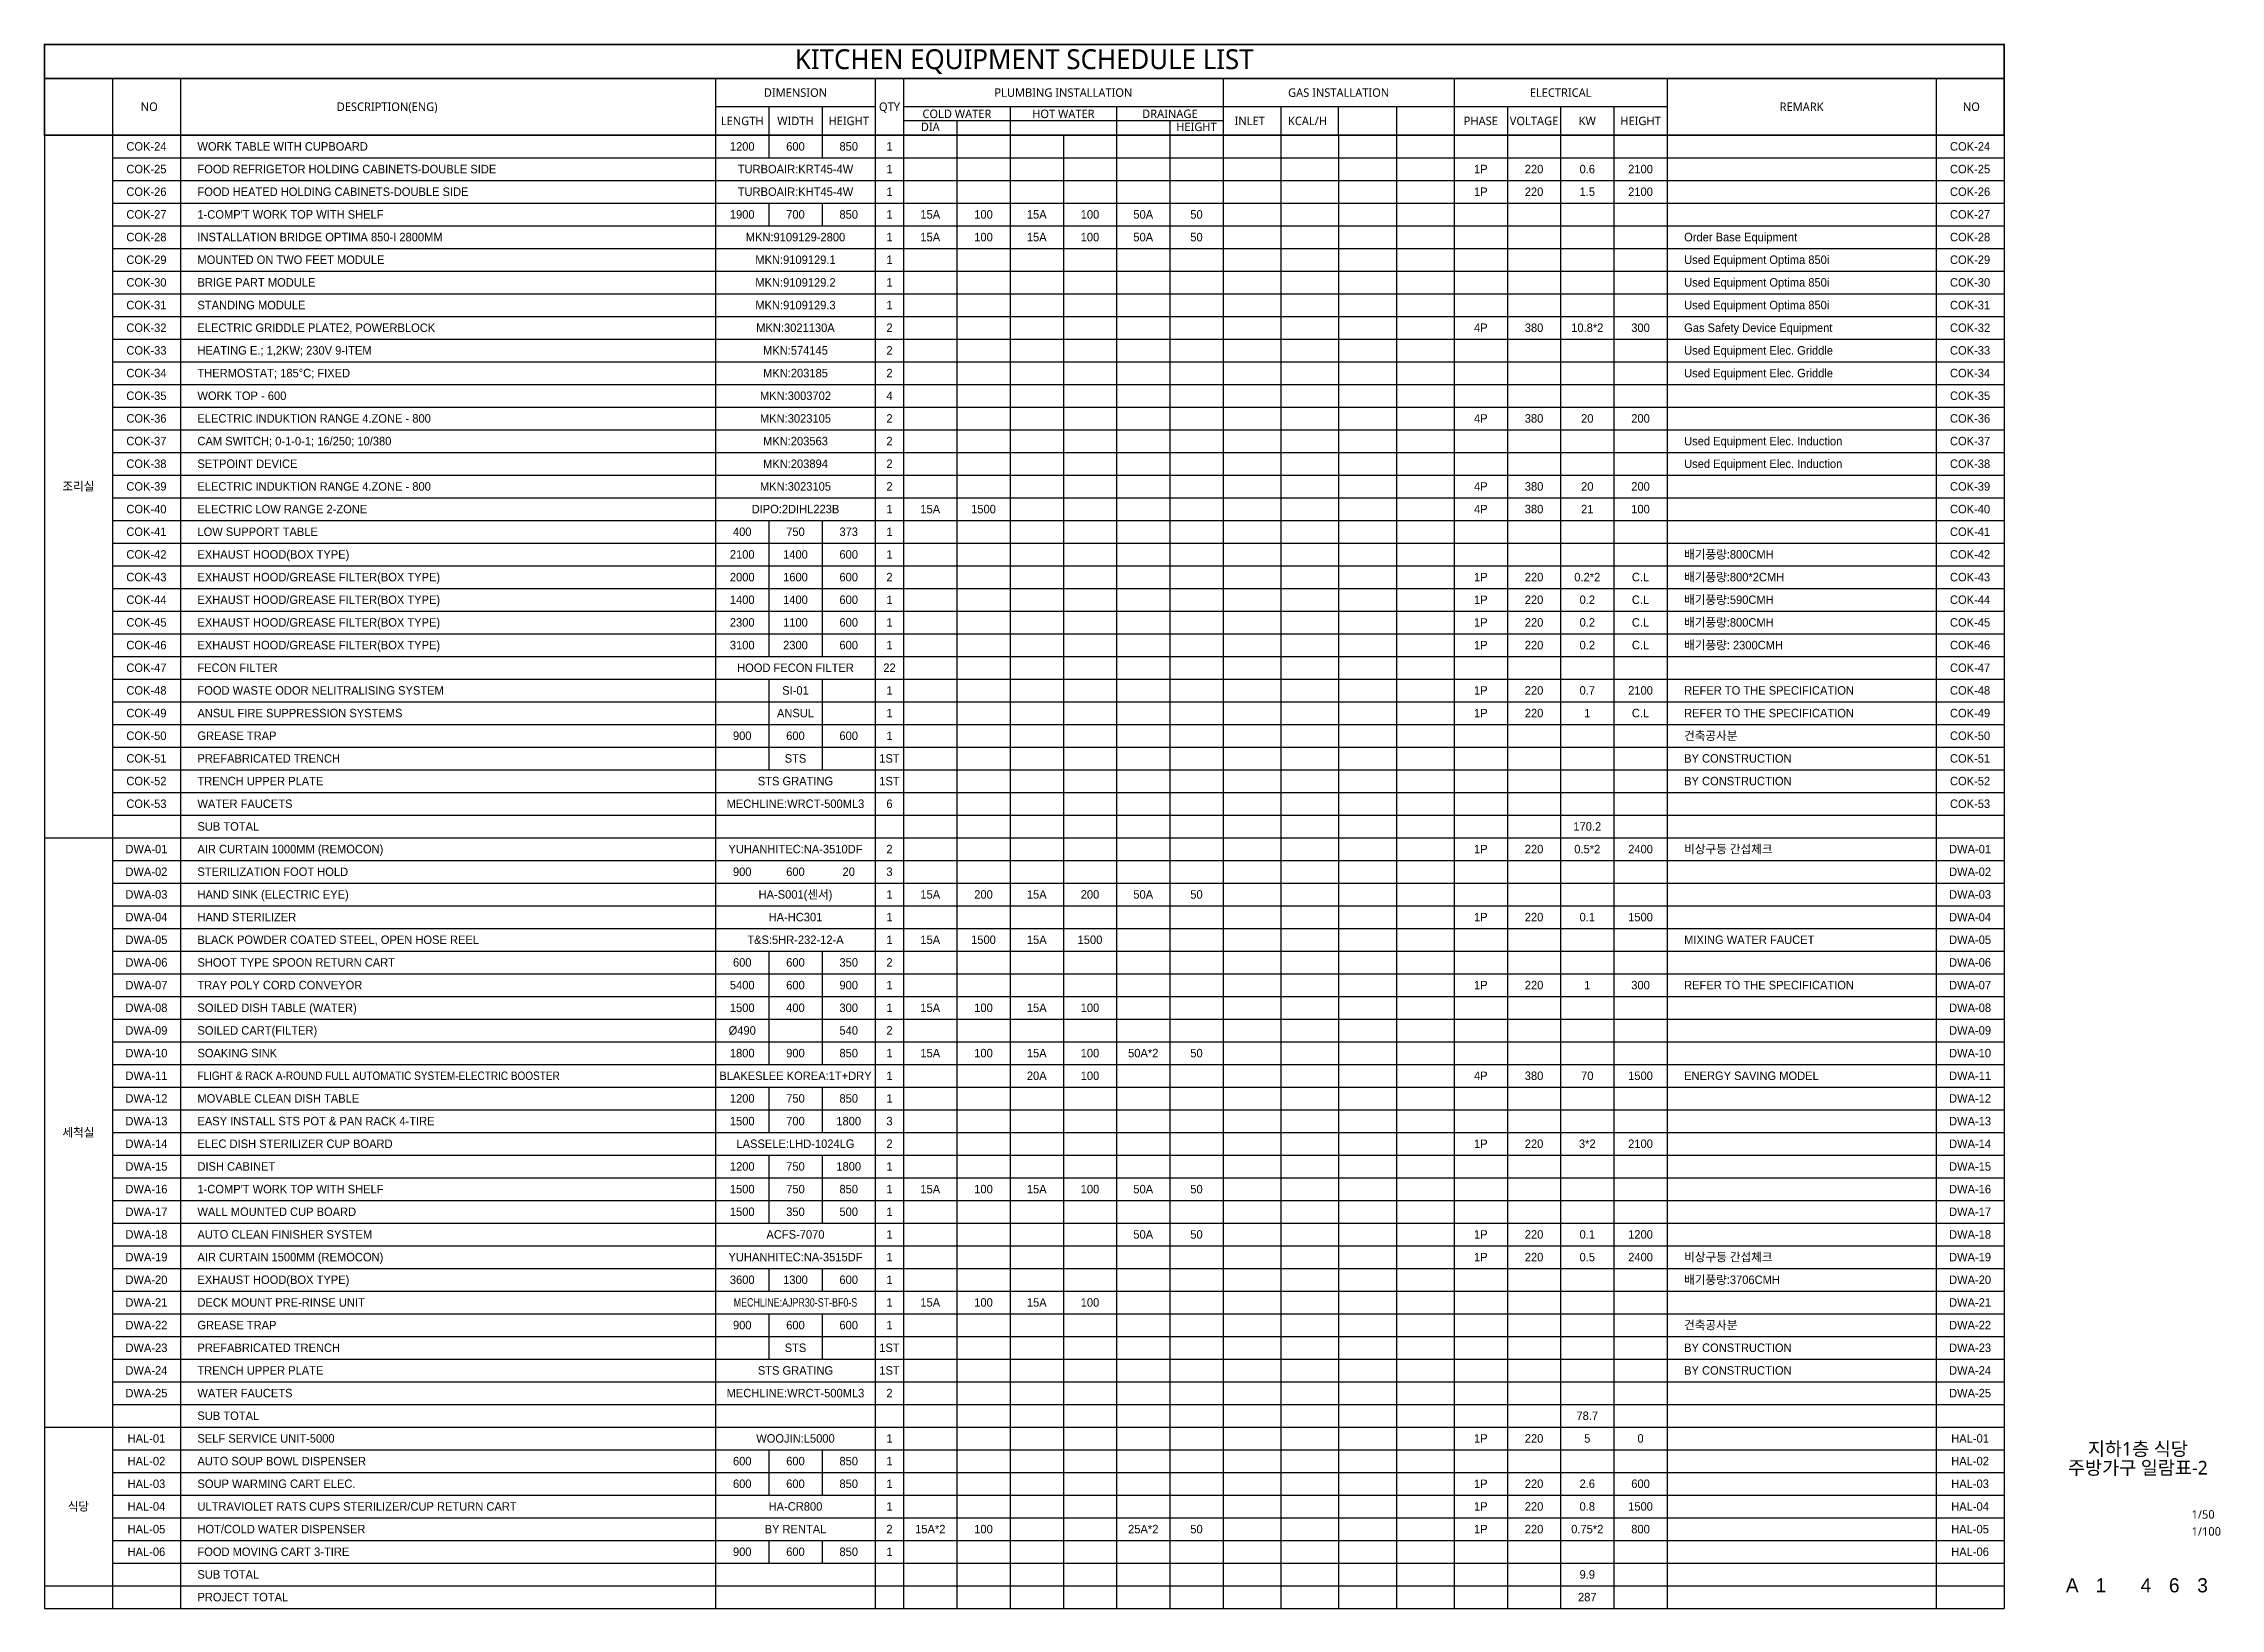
# Model space of a CAD drawing. Header units: millimetres. Extents: x 64500 to 245413, y 550 to 33013.
# Drawn here: x 165685 to 204120, y 650 to 28265 of the extents above; entities that cross this region are included whole.
import ezdxf
from ezdxf.enums import TextEntityAlignment as Align

# ---------------------------------------------------------------- set-up
doc = ezdxf.new("R2010")
doc.units = ezdxf.units.MM
doc.header["$LTSCALE"] = 150
doc.header["$MEASUREMENT"] = 0
for name, color, linetype in [('MRS', 6, 'CONTINUOUS'), ('SUNIL-SHOPTEXT-01', 2, 'CONTINUOUS'), ('SYM', 7, 'CONTINUOUS'), ('TEXT-TITLE', 6, 'CONTINUOUS'), ('TEXT-기입', 6, 'CONTINUOUS')]:
    doc.layers.add(name, color=color, linetype=linetype)
doc.styles.add('CGS', font='cgse', dxfattribs={"bigfont": 'cgs'})
doc.styles.add('SUNIL_GOTHIC_1', font='', dxfattribs={"height": 150})
doc.styles.add('SUNIL_SCHEDULE_1', font='', dxfattribs={"height": 150})
doc.styles.add('나눔바른고딕', font='NanumBarunGothic.ttf')
doc.styles.get('SUNIL_GOTHIC_1').set_extended_font_data('Dotum')
doc.styles.get('SUNIL_SCHEDULE_1').set_extended_font_data('Dotum')

msp = doc.modelspace()

# ---------------------------------------------------------------- texts
at = {"layer": 'MRS', "style": 'SUNIL_SCHEDULE_1'}
for s, p in [('COK-24', (167501.5, 26450)), ('1200', (178021, 26450)), ('600', (178961, 26450)), ('850', (179901, 26450)), ('1', (180621, 26450)), ('COK-24', (199699.5, 26450)), ('COK-25', (167501.5, 26050)), ('TURBOAIR:KRT45-4W', (178961, 26050)), ('1', (180621, 26050)), ('1P', (191061, 26050)), ('220', (192001, 26050)), ('0.6', (192941, 26050)), ('2100', (193881, 26050)), ('COK-25', (199699.5, 26050)), ('COK-26', (167501.5, 25650)), ('TURBOAIR:KHT45-4W', (178961, 25650)), ('1', (180621, 25650)), ('1P', (191061, 25650)), ('220', (192001, 25650)), ('1.5', (192941, 25650)), ('2100', (193881, 25650)), ('COK-26', (199699.5, 25650)), ('COK-27', (167501.5, 25250)), ('1900', (178021, 25250)), ('700', (178961, 25250)), ('850', (179901, 25250)), ('1', (180621, 25250)), ('15A', (181341, 25250)), ('100', (182281, 25250)), ('15A', (183221, 25250)), ('100', (184161, 25250)), ('50A', (185101, 25250)), ('50', (186041, 25250)), ('COK-27', (199699.5, 25250)), ('COK-28', (167501.5, 24850)), ('MKN:9109129-2800', (178961, 24850)), ('1', (180621, 24850)), ('15A', (181341, 24850)), ('100', (182281, 24850)), ('15A', (183221, 24850)), ('100', (184161, 24850)), ('50A', (185101, 24850)), ('50', (186041, 24850)), ('COK-28', (199699.5, 24850)), ('COK-29', (167501.5, 24450)), ('MKN:9109129.1', (178961, 24450)), ('1', (180621, 24450)), ('COK-29', (199699.5, 24450)), ('COK-30', (167501.5, 24050)), ('MKN:9109129.2', (178961, 24050)), ('1', (180621, 24050)), ('COK-30', (199699.5, 24050)), ('COK-31', (167501.5, 23650)), ('MKN:9109129.3', (178961, 23650)), ('1', (180621, 23650)), ('COK-31', (199699.5, 23650)), ('COK-32', (167501.5, 23250)), ('2', (180621, 23250)), ('4P', (191061, 23250)), ('380', (192001, 23250)), ('300', (193881, 23250)), ('COK-32', (199699.5, 23250)), ('COK-33', (167501.5, 22850)), ('2', (180621, 22850)), ('COK-33', (199699.5, 22850)), ('COK-34', (167501.5, 22450)), ('2', (180621, 22450)), ('COK-34', (199699.5, 22450)), ('COK-35', (167501.5, 22050)), ('4', (180621, 22050)), ('COK-35', (199699.5, 22050)), ('COK-36', (167501.5, 21650)), ('2', (180621, 21650)), ('4P', (191061, 21650)), ('380', (192001, 21650)), ('200', (193881, 21650)), ('COK-36', (199699.5, 21650)), ('COK-37', (167501.5, 21250)), ('2', (180621, 21250)), ('COK-37', (199699.5, 21250)), ('COK-38', (167501.5, 20850)), ('2', (180621, 20850)), ('COK-38', (199699.5, 20850)), ('COK-39', (167501.5, 20450)), ('2', (180621, 20450)), ('4P', (191061, 20450)), ('380', (192001, 20450)), ('200', (193881, 20450)), ('COK-39', (199699.5, 20450)), ('COK-40', (167501.5, 20050)), ('1', (180621, 20050)), ('15A', (181341, 20050)), ('1500', (182281, 20050)), ('4P', (191061, 20050)), ('380', (192001, 20050)), ('100', (193881, 20050)), ('COK-40', (199699.5, 20050)), ('COK-41', (167501.5, 19650)), ('1', (180621, 19650)), ('COK-41', (199699.5, 19650)), ('COK-42', (167501.5, 19250)), ('600', (179901, 19250)), ('1', (180621, 19250)), ('COK-42', (199699.5, 19250)), ('COK-43', (167501.5, 18850)), ('600', (179901, 18850)), ('2', (180621, 18850)), ('1P', (191061, 18850)), ('220', (192001, 18850)), ('0.2*2', (192941, 18850)), ('C.L', (193881, 18850)), ('COK-43', (199699.5, 18850)), ('COK-44', (167501.5, 18450)), ('1400', (178021, 18450)), ('1400', (178961, 18450)), ('600', (179901, 18450)), ('1', (180621, 18450)), ('1P', (191061, 18450)), ('220', (192001, 18450)), ('0.2', (192941, 18450)), ('C.L', (193881, 18450)), ('COK-44', (199699.5, 18450)), ('COK-45', (167501.5, 18050)), ('2300', (178021, 18050)), ('1100', (178961, 18050)), ('600', (179901, 18050)), ('1', (180621, 18050)), ('1P', (191061, 18050)), ('220', (192001, 18050)), ('0.2', (192941, 18050)), ('C.L', (193881, 18050)), ('COK-45', (199699.5, 18050)), ('COK-46', (167501.5, 17650)), ('3100', (178021, 17650)), ('2300', (178961, 17650)), ('600', (179901, 17650)), ('1', (180621, 17650)), ('1P', (191061, 17650)), ('220', (192001, 17650)), ('0.2', (192941, 17650)), ('C.L', (193881, 17650)), ('COK-46', (199699.5, 17650)), ('COK-47', (167501.5, 17250)), ('HOOD FECON FILTER', (178961, 17250)), ('22', (180621, 17250)), ('COK-47', (199699.5, 17250)), ('COK-48', (167501.5, 16850)), ('SI-01', (178961, 16850)), ('1', (180621, 16850)), ('1P', (191061, 16850)), ('220', (192001, 16850)), ('0.7', (192941, 16850)), ('2100', (193881, 16850)), ('COK-48', (199699.5, 16850)), ('COK-49', (167501.5, 16450)), ('ANSUL', (178961, 16450)), ('220', (192001, 16450)), ('C.L', (193881, 16450)), ('COK-49', (199699.5, 16450)), ('1', (180621, 16450)), ('1P', (191061, 16450)), ('1', (192941, 16450)), ('COK-50', (167501.5, 16050)), ('900', (178021, 16050)), ('600', (178961, 16050)), ('600', (179901, 16050)), ('1', (180621, 16050)), ('COK-50', (199699.5, 16050)), ('COK-51', (167501.5, 15650)), ('STS', (178961, 15650)), ('1ST', (180621, 15650)), ('COK-51', (199699.5, 15650)), ('COK-52', (167501.5, 15250)), ('STS GRATING', (178961, 15250)), ('1ST', (180621, 15250)), ('COK-52', (199699.5, 15250)), ('COK-53', (167501.5, 14850)), ('MECHLINE:WRCT-500ML3', (178961, 14850)), ('6', (180621, 14850)), ('COK-53', (199699.5, 14850)), ('DWA-01', (167501.5, 14050)), ('YUHANHITEC:NA-3510DF', (178961, 14050)), ('2', (180621, 14050)), ('1P', (191061, 14050)), ('220', (192001, 14050)), ('0.5*2', (192941, 14050)), ('2400', (193881, 14050)), ('DWA-01', (199699.5, 14050)), ('DWA-02', (167501.5, 13650)), ('900', (178021, 13650)), ('600', (178961, 13650)), ('20', (179901, 13650)), ('3', (180621, 13650)), ('DWA-02', (199699.5, 13650)), ('DWA-03', (167501.5, 13250)), ('HA-S001(센서)', (178961, 13250)), ('1', (180621, 13250)), ('15A', (181341, 13250)), ('200', (182281, 13250)), ('15A', (183221, 13250)), ('200', (184161, 13250)), ('50A', (185101, 13250)), ('50', (186041, 13250)), ('DWA-03', (199699.5, 13250)), ('DWA-04', (167501.5, 12850)), ('HA-HC301', (178961, 12850)), ('1', (180621, 12850)), ('1P', (191061, 12850)), ('220', (192001, 12850)), ('0.1', (192941, 12850)), ('1500', (193881, 12850)), ('DWA-04', (199699.5, 12850)), ('DWA-05', (167501.5, 12450)), ('T&S:5HR-232-12-A', (178961, 12450)), ('1', (180621, 12450)), ('15A', (181341, 12450)), ('1500', (182281, 12450)), ('15A', (183221, 12450)), ('1500', (184161, 12450)), ('DWA-05', (199699.5, 12450)), ('DWA-06', (167501.5, 12050)), ('600', (178021, 12050)), ('600', (178961, 12050)), ('350', (179901, 12050)), ('2', (180621, 12050)), ('DWA-06', (199699.5, 12050)), ('DWA-07', (167501.5, 11650)), ('5400', (178021, 11650)), ('600', (178961, 11650)), ('900', (179901, 11650)), ('1', (180621, 11650)), ('1P', (191061, 11650)), ('220', (192001, 11650)), ('1', (192941, 11650)), ('300', (193881, 11650)), ('DWA-07', (199699.5, 11650)), ('DWA-08', (167501.5, 11250)), ('1500', (178021, 11250)), ('400', (178961, 11250)), ('300', (179901, 11250)), ('1', (180621, 11250)), ('15A', (181341, 11250)), ('100', (182281, 11250)), ('15A', (183221, 11250)), ('100', (184161, 11250)), ('DWA-08', (199699.5, 11250)), ('DWA-09', (167501.5, 10850)), ('Ø490', (178021, 10850)), ('540', (179901, 10850)), ('2', (180621, 10850)), ('DWA-09', (199699.5, 10850)), ('DWA-10', (167501.5, 10450)), ('1800', (178021, 10450)), ('900', (178961, 10450)), ('850', (179901, 10450)), ('1', (180621, 10450)), ('15A', (181341, 10450)), ('100', (182281, 10450)), ('15A', (183221, 10450)), ('100', (184161, 10450)), ('50A*2', (185101, 10450)), ('50', (186041, 10450)), ('DWA-10', (199699.5, 10450)), ('DWA-11', (167501.5, 10050)), ('20A', (183221, 10050)), ('100', (184161, 10050)), ('4P', (191061, 10050)), ('380', (192001, 10050)), ('1500', (193881, 10050)), ('DWA-11', (199699.5, 10050)), ('DWA-12', (167501.5, 9650)), ('1200', (178021, 9650)), ('750', (178961, 9650)), ('850', (179901, 9650)), ('1', (180621, 9650)), ('DWA-12', (199699.5, 9650)), ('DWA-13', (167501.5, 9250)), ('1500', (178021, 9250)), ('700', (178961, 9250)), ('1800', (179901, 9250)), ('3', (180621, 9250)), ('DWA-13', (199699.5, 9250)), ('DWA-14', (167501.5, 8850)), ('LASSELE:LHD-1024LG', (178961, 8850)), ('2', (180621, 8850)), ('1P', (191061, 8850)), ('220', (192001, 8850)), ('3*2', (192941, 8850)), ('2100', (193881, 8850)), ('DWA-14', (199699.5, 8850)), ('DWA-15', (167501.5, 8450)), ('1200', (178021, 8450)), ('750', (178961, 8450)), ('1800', (179901, 8450)), ('1', (180621, 8450)), ('DWA-15', (199699.5, 8450)), ('DWA-16', (167501.5, 8050)), ('1500', (178021, 8050)), ('750', (178961, 8050)), ('850', (179901, 8050)), ('1', (180621, 8050)), ('15A', (181341, 8050)), ('100', (182281, 8050)), ('15A', (183221, 8050)), ('100', (184161, 8050)), ('50A', (185101, 8050)), ('50', (186041, 8050)), ('DWA-16', (199699.5, 8050)), ('DWA-17', (167501.5, 7650)), ('1500', (178021, 7650)), ('350', (178961, 7650)), ('500', (179901, 7650)), ('1', (180621, 7650)), ('DWA-17', (199699.5, 7650)), ('DWA-18', (167501.5, 7250)), ('ACFS-7070', (178961, 7250)), ('1', (180621, 7250)), ('50A', (185101, 7250)), ('50', (186041, 7250)), ('1P', (191061, 7250)), ('220', (192001, 7250)), ('0.1', (192941, 7250)), ('1200', (193881, 7250)), ('DWA-18', (199699.5, 7250)), ('DWA-19', (167501.5, 6850)), ('YUHANHITEC:NA-3515DF', (178961, 6850)), ('1', (180621, 6850)), ('1P', (191061, 6850)), ('220', (192001, 6850)), ('0.5', (192941, 6850)), ('2400', (193881, 6850)), ('DWA-19', (199699.5, 6850)), ('DWA-20', (167501.5, 6450)), ('3600', (178021, 6450)), ('1300', (178961, 6450)), ('600', (179901, 6450)), ('1', (180621, 6450)), ('DWA-20', (199699.5, 6450)), ('DWA-21', (167501.5, 6050)), ('1', (180621, 6050)), ('15A', (181341, 6050)), ('100', (182281, 6050)), ('15A', (183221, 6050)), ('100', (184161, 6050)), ('DWA-21', (199699.5, 6050)), ('DWA-22', (167501.5, 5650)), ('900', (178021, 5650)), ('600', (178961, 5650)), ('600', (179901, 5650)), ('1', (180621, 5650)), ('DWA-22', (199699.5, 5650)), ('DWA-23', (167501.5, 5250)), ('STS', (178961, 5250)), ('1ST', (180621, 5250)), ('DWA-23', (199699.5, 5250)), ('DWA-24', (167501.5, 4850)), ('STS GRATING', (178961, 4850)), ('1ST', (180621, 4850)), ('DWA-24', (199699.5, 4850)), ('DWA-25', (167501.5, 4450)), ('MECHLINE:WRCT-500ML3', (178961, 4450)), ('2', (180621, 4450)), ('DWA-25', (199699.5, 4450)), ('HAL-01', (167501.5, 3650)), ('WOOJIN:L5000', (178961, 3650)), ('1', (180621, 3650)), ('1P', (191061, 3650)), ('220', (192001, 3650)), ('5', (192941, 3650)), ('0', (193881, 3650)), ('HAL-01', (199699.5, 3650)), ('HAL-02', (167501.5, 3250)), ('600', (178021, 3250)), ('600', (178961, 3250)), ('850', (179901, 3250)), ('1', (180621, 3250)), ('HAL-02', (199699.5, 3250)), ('HAL-03', (167501.5, 2850)), ('600', (178021, 2850)), ('600', (178961, 2850)), ('850', (179901, 2850)), ('1', (180621, 2850)), ('1P', (191061, 2850)), ('220', (192001, 2850)), ('2.6', (192941, 2850)), ('600', (193881, 2850)), ('HAL-03', (199699.5, 2850)), ('HAL-04', (167501.5, 2450)), ('HA-CR800', (178961, 2450)), ('1', (180621, 2450)), ('1P', (191061, 2450)), ('220', (192001, 2450)), ('0.8', (192941, 2450)), ('1500', (193881, 2450)), ('HAL-04', (199699.5, 2450)), ('HAL-05', (167501.5, 2050)), ('BY RENTAL', (178961, 2050)), ('2', (180621, 2050)), ('15A*2', (181341, 2050)), ('100', (182281, 2050)), ('25A*2', (185101, 2050)), ('50', (186041, 2050)), ('1P', (191061, 2050)), ('220', (192001, 2050)), ('0.75*2', (192941, 2050)), ('800', (193881, 2050)), ('HAL-05', (199699.5, 2050)), ('HAL-06', (167501.5, 1650)), ('900', (178021, 1650)), ('600', (178961, 1650)), ('850', (179901, 1650)), ('1', (180621, 1650)), ('HAL-06', (199699.5, 1650))]:
    msp.add_text(s, height=150, dxfattribs=at).set_placement(p, align=Align.MIDDLE_CENTER)
for s, p in [('WORK TABLE WITH CUPBOARD', (168402, 26450)), ('FOOD REFRIGETOR HOLDING CABINETS-DOUBLE SIDE', (168402, 26050)), ('FOOD HEATED HOLDING CABINETS-DOUBLE SIDE', (168402, 25650)), ("1-COMP'T WORK TOP WITH SHELF", (168402, 25250)), ('INSTALLATION BRIDGE OPTIMA 850-I 2800MM', (168402, 24850)), ('Order Base Equipment', (194651, 24850)), ('MOUNTED ON TWO FEET MODULE', (168402, 24450)), ('Used Equipment Optima 850i', (194651, 24450)), ('BRIGE PART MODULE', (168402, 24050)), ('Used Equipment Optima 850i', (194651, 24050)), ('STANDING MODULE', (168402, 23650)), ('Used Equipment Optima 850i', (194651, 23650)), ('Gas Safety Device Equipment', (194651, 23250)), ('Used Equipment Elec. Griddle', (194651, 22850)), ('Used Equipment Elec. Griddle', (194651, 22450)), ('Used Equipment Elec. Induction', (194651, 21250)), ('Used Equipment Elec. Induction', (194651, 20850)), ('LOW SUPPORT TABLE', (168402, 19650)), ('EXHAUST HOOD(BOX TYPE)', (168402, 19250)), ('EXHAUST HOOD/GREASE FILTER(BOX TYPE)', (168402, 18850)), ('EXHAUST HOOD/GREASE FILTER(BOX TYPE)', (168402, 18450)), ('배기풍량:590CMH', (194651, 18450)), ('EXHAUST HOOD/GREASE FILTER(BOX TYPE)', (168402, 18050)), ('EXHAUST HOOD/GREASE FILTER(BOX TYPE)', (168402, 17650)), ('FECON FILTER', (168402, 17250)), ('FOOD WASTE ODOR NELITRALISING SYSTEM', (168402, 16850)), ('REFER TO THE SPECIFICATION', (194651, 16850)), ('ANSUL FIRE SUPPRESSION SYSTEMS', (168402, 16450)), ('REFER TO THE SPECIFICATION', (194651, 16450)), ('건축공사분', (194651, 16050)), ('GREASE TRAP', (168402, 16050)), ('PREFABRICATED TRENCH', (168402, 15650)), ('BY CONSTRUCTION', (194651, 15650)), ('TRENCH UPPER PLATE', (168402, 15250)), ('BY CONSTRUCTION', (194651, 15250)), ('WATER FAUCETS', (168402, 14850)), ('AIR CURTAIN 1000MM (REMOCON)', (168402, 14050)), ('비상구등 간섭체크', (194651, 14050)), ('STERILIZATION FOOT HOLD', (168402, 13650)), ('HAND SINK (ELECTRIC EYE)', (168402, 13250)), ('HAND STERILIZER', (168402, 12850)), ('BLACK POWDER COATED STEEL, OPEN HOSE REEL', (168402, 12450)), ('MIXING WATER FAUCET', (194651, 12450)), ('SHOOT TYPE SPOON RETURN CART', (168402, 12050)), ('TRAY POLY CORD CONVEYOR', (168402, 11650)), ('REFER TO THE SPECIFICATION', (194651, 11650)), ('SOILED DISH TABLE (WATER)', (168402, 11250)), ('SOILED CART(FILTER)', (168402, 10850)), ('SOAKING SINK', (168402, 10450)), ('ENERGY SAVING MODEL', (194651, 10050)), ('MOVABLE CLEAN DISH TABLE', (168402, 9650)), ('EASY INSTALL STS POT & PAN RACK 4-TIRE', (168402, 9250)), ('ELEC DISH STERILIZER CUP BOARD', (168402, 8850)), ('DISH CABINET', (168402, 8450)), ("1-COMP'T WORK TOP WITH SHELF", (168402, 8050)), ('WALL MOUNTED CUP BOARD', (168402, 7650)), ('AUTO CLEAN FINISHER SYSTEM', (168402, 7250)), ('AIR CURTAIN 1500MM (REMOCON)', (168402, 6850)), ('비상구등 간섭체크', (194651, 6850)), ('배기풍량:3706CMH', (194651, 6450)), ('EXHAUST HOOD(BOX TYPE)', (168402, 6450)), ('DECK MOUNT PRE-RINSE UNIT', (168402, 6050)), ('GREASE TRAP', (168402, 5650)), ('건축공사분', (194651, 5650)), ('PREFABRICATED TRENCH', (168402, 5250)), ('BY CONSTRUCTION', (194651, 5250)), ('TRENCH UPPER PLATE', (168402, 4850)), ('BY CONSTRUCTION', (194651, 4850)), ('WATER FAUCETS', (168402, 4450)), ('SELF SERVICE UNIT-5000', (168402, 3650)), ('AUTO SOUP BOWL DISPENSER', (168402, 3250)), ('SOUP WARMING CART ELEC.', (168402, 2850)), ('ULTRAVIOLET RATS CUPS STERILIZER/CUP RETURN CART', (168402, 2450)), ('HOT/COLD WATER DISPENSER', (168402, 2050)), ('FOOD MOVING CART 3-TIRE', (168402, 1650))]:
    msp.add_text(s, height=150, dxfattribs=at).set_placement(p, align=Align.MIDDLE_LEFT)
at = {"layer": 'MRS', "color": 3, "style": 'SUNIL_SCHEDULE_1'}
for s, p in [('ELECTRIC GRIDDLE PLATE2, POWERBLOCK', (168402, 23250)), ('HEATING E.; 1,2KW; 230V 9-ITEM', (168402, 22850)), ('THERMOSTAT; 185°C; FIXED', (168402, 22450)), ('WORK TOP - 600', (168402, 22050)), ('ELECTRIC INDUKTION RANGE 4.ZONE - 800', (168402, 21650)), ('CAM SWITCH; 0-1-0-1; 16/250; 10/380', (168402, 21250)), ('SETPOINT DEVICE', (168402, 20850)), ('ELECTRIC INDUKTION RANGE 4.ZONE - 800', (168402, 20450)), ('ELECTRIC LOW RANGE 2-ZONE', (168402, 20050)), ('배기풍량:800CMH', (194651, 19250)), ('배기풍량:800*2CMH', (194651, 18850)), ('배기풍량:800CMH', (194651, 18050)), ('배기풍량: 2300CMH', (194651, 17650))]:
    msp.add_text(s, height=150, dxfattribs=at).set_placement(p, align=Align.MIDDLE_LEFT)
for s, p in [('MKN:3021130A', (178961, 23250)), ('10.8*2', (192941, 23250)), ('MKN:574145', (178961, 22850)), ('MKN:203185', (178961, 22450)), ('MKN:3003702', (178961, 22050)), ('MKN:3023105', (178961, 21650)), ('20', (192941, 21650)), ('MKN:203563', (178961, 21250)), ('MKN:203894', (178961, 20850)), ('MKN:3023105', (178961, 20450)), ('20', (192941, 20450)), ('DIPO:2DIHL223B', (178961, 20050)), ('21', (192941, 20050)), ('400', (178021, 19650)), ('750', (178961, 19650)), ('373', (179901, 19650)), ('2100', (178021, 19250)), ('1400', (178961, 19250)), ('2000', (178021, 18850)), ('1600', (178961, 18850)), ('BLAKESLEE KOREA:1T+DRY', (178961, 10050)), ('1', (180621, 10050)), ('70', (192941, 10050))]:
    msp.add_text(s, height=150, dxfattribs=at).set_placement(p, align=Align.MIDDLE_CENTER)
at = {"layer": 'MRS', "color": 2}
for s, style, p in [('조리실', '나눔바른고딕', (166300.5, 20450)), ('세척실', '나눔바른고딕', (166300.5, 9050)), ('식당', '나눔바른고딕', (166300.5, 2450)), ('287', 'SUNIL_GOTHIC_1', (192941, 850))]:
    msp.add_text(s, height=150, dxfattribs=dict(at, style=style)).set_placement(p, align=Align.MIDDLE_CENTER)
at = {"layer": 'MRS', "color": 1, "style": 'SUNIL_GOTHIC_1'}
for p in [(168402, 14450), (168402, 4050), (168402, 1250)]:
    msp.add_text('SUB TOTAL', height=150, dxfattribs=at).set_placement(p, align=Align.MIDDLE_LEFT)
for s, p in [('170.2', (192941, 14450)), ('78.7', (192941, 4050)), ('9.9', (192941, 1250))]:
    msp.add_text(s, height=150, dxfattribs=at).set_placement(p, align=Align.MIDDLE_CENTER)
at = {"layer": 'MRS', "color": 3, "style": 'SUNIL_SCHEDULE_1', "width": 0.9}
msp.add_text('FLIGHT & RACK A-ROUND FULL AUTOMATIC SYSTEM-ELECTRIC BOOSTER', height=150, dxfattribs=at).set_placement((168402, 10050), align=Align.MIDDLE_LEFT)
at = {"layer": 'MRS', "style": 'SUNIL_SCHEDULE_1', "width": 0.8}
msp.add_text('MECHLINE:AJPR30-ST-BF0-S', height=150, dxfattribs=at).set_placement((178961, 6050), align=Align.MIDDLE_CENTER)
at = {"layer": 'MRS', "color": 2, "style": 'SUNIL_GOTHIC_1'}
msp.add_text('PROJECT TOTAL', height=150, dxfattribs=at).set_placement((168402, 850), align=Align.MIDDLE_LEFT)
at = {"layer": 'SUNIL-SHOPTEXT-01', "style": '나눔바른고딕'}
msp.add_text('KITCHEN EQUIPMENT SCHEDULE LIST', height=350, dxfattribs=at).set_placement((183000, 27950), align=Align.MIDDLE)
for s, p in [('DIMENSION', (178961, 27400)), ('PLUMBING INSTALLATION', (183691, 27400)), ('GAS INSTALLATION', (188551, 27400)), ('ELECTRICAL', (192471, 27400)), ('DESCRIPTION(ENG)', (171751.8, 27150)), ('LENGTH', (178021, 26900)), ('WIDTH', (178961, 26900)), ('HEIGHT', (179901, 26900)), ('QTY', (180621, 27150)), ('COLD WATER', (181811, 27025)), ('HOT WATER', (183691, 27025)), ('DRAINAGE', (185571, 27025)), ('INLET', (186981, 26900)), ('KCAL/H', (188001, 26900)), ('PHASE', (191061, 26900)), ('VOLTAGE', (192001, 26900)), ('KW', (192941, 26900)), ('HEIGHT', (193881, 26900)), ('REMARK', (196725, 27150)), ('NO', (199722.5, 27150)), ('DIA', (181341, 26795.4)), ('HEIGHT', (186041, 26795.4))]:
    msp.add_text(s, height=150, dxfattribs=at).set_placement(p, align=Align.MIDDLE_CENTER)
msp.add_text('NO', height=150, dxfattribs=at).set_placement((167702, 27150), align=Align.MIDDLE_RIGHT)
at = {"layer": 'TEXT-TITLE', "style": '나눔바른고딕'}
for s, p in [('지하1층 식당', (202662.1, 3466.7)), ('주방가구 일람표-2', (202662.1, 3133.3))]:
    msp.add_text(s, height=240, dxfattribs=at).set_placement(p, align=Align.MIDDLE_CENTER)
at = {"layer": 'TEXT-기입', "style": '나눔바른고딕'}
for s, p in [('1/50', (203610.2, 2188.9)), ('1/100', (203610.2, 1888.9))]:
    msp.add_text(s, height=150, dxfattribs=at).set_placement(p, align=Align.BOTTOM_LEFT)
at = {"layer": 'TEXT-기입', "style": 'CGS'}
for s, p in [('A', (201503.9, 1058.9)), ('1', (202010.2, 1058.9)), ('4', (202803.9, 1058.9)), ('6', (203303.9, 1058.9)), ('3', (203803.9, 1058.9))]:
    msp.add_text(s, height=250, dxfattribs=at).set_placement(p, align=Align.MIDDLE_CENTER)

# ---------------------------------------------------------------- linework, layer by layer
at = {"layer": 'SYM'}
for p, q in [((200300, 27650), (200300, 28250)), ((200300, 27650), (200300, 28250)), ((165700, 27650), (200300, 27650)), ((165700, 27650), (200300, 27650)), ((166901, 27650), (166901, 26650)), ((166901, 27650), (166901, 26650)), ((168102, 27650), (168102, 26650)), ((168102, 27650), (168102, 26650)), ((177550.7, 27650), (177550.7, 26650)), ((177551, 27650), (177551, 26650)), ((180371, 27650), (180371, 26650)), ((180371, 27650), (180371, 26650)), ((180871, 27650), (180871, 26650)), ((180871, 27650), (180871, 26650)), ((186511, 27650), (186511, 26650)), ((190591, 27650), (190591, 26650)), ((190591, 27650), (190591, 26650)), ((194351, 27650), (194351, 26650)), ((194351, 27650), (194351, 26650)), ((199099, 27650), (199099, 26650)), ((199099, 27650), (199099, 26650)), ((180371, 27150), (177551, 27150)), ((178491, 27150), (178491, 26650)), ((179431, 27150), (179431, 26650)), ((186511, 27150), (180871, 27150)), ((182751, 27150), (182751, 26650)), ((184631, 27150), (184631, 26650)), ((190591, 27150), (186511, 27150)), ((187531, 27150), (187531, 26650)), ((188551, 26650), (188551, 27150)), ((189571, 27150), (189571, 26650)), ((194351, 27150), (190591, 27150)), ((191531, 27150), (191531, 26650)), ((192471, 27150), (192471, 26650)), ((193411, 27150), (193411, 26650)), ((165700, 26650), (165700, 650)), ((166901, 26650), (200300, 26650)), ((166901, 26650), (166901, 650)), ((168102, 26650), (168102, 650)), ((177551, 26650), (177551, 650)), ((178491, 26650), (178491, 26250)), ((179431, 26650), (179431, 26250)), ((180371, 26650), (180371, 650)), ((186511, 26900), (180871, 26900)), ((180871, 26650), (180871, 650)), ((180871, 26650), (180871, 650)), ((181811, 26900), (181811, 26650)), ((181811, 26650), (181811, 650)), ((182751, 26650), (182751, 650)), ((183691, 26650), (183691, 650)), ((184631, 26650), (184631, 650)), ((185571, 26900), (185571, 26650)), ((185571, 26650), (185571, 650)), ((186511, 26650), (186511, 650)), ((186511, 26650), (186511, 650)), ((187531, 26650), (187531, 650)), ((188551, 26650), (188551, 650)), ((189571, 26650), (189571, 650)), ((190591, 26650), (190591, 650)), ((190591, 26650), (190591, 650)), ((191531, 26650), (191531, 650)), ((192471, 26650), (192471, 650)), ((193411, 26650), (193411, 650)), ((194351, 26650), (194351, 650)), ((199099, 26650), (199099, 650)), ((200300, 26650), (200300, 650)), ((166901, 26250), (200300, 26250)), ((166901, 25850), (200300, 25850)), ((166901, 25450), (200300, 25450)), ((178491, 25450), (178491, 25050)), ((179431, 25450), (179431, 25050)), ((166901, 25050), (200300, 25050)), ((166901, 24650), (200300, 24650)), ((166901, 24250), (200300, 24250)), ((166901, 23850), (200300, 23850)), ((166901, 23450), (200300, 23450)), ((166901, 23050), (200300, 23050)), ((166901, 22650), (200300, 22650)), ((166901, 22250), (200300, 22250)), ((166901, 21850), (200300, 21850)), ((166901, 21450), (200300, 21450)), ((166901, 21050), (200300, 21050)), ((166901, 20650), (200300, 20650)), ((166901, 20250), (200300, 20250)), ((166901, 19850), (200300, 19850)), ((178491, 19850), (178491, 17450)), ((179431, 19850), (179431, 17450)), ((166901, 19450), (200300, 19450)), ((166901, 19050), (200300, 19050)), ((166901, 18650), (200300, 18650)), ((166901, 18250), (200300, 18250)), ((166901, 17850), (200300, 17850)), ((166901, 17450), (200300, 17450)), ((166901, 17050), (200300, 17050)), ((178491, 17050), (178491, 15450)), ((179431, 17050), (179431, 15450)), ((166901, 16650), (200300, 16650)), ((166901, 16250), (200300, 16250)), ((166901, 15850), (200300, 15850)), ((166901, 15450), (200300, 15450)), ((166901, 15050), (200300, 15050)), ((166901, 14650), (200300, 14650)), ((165700, 14250), (200300, 14250)), ((166901, 13850), (200300, 13850)), ((166901, 13450), (200300, 13450)), ((166901, 13050), (200300, 13050)), ((166901, 12650), (200300, 12650)), ((166901, 12250), (200300, 12250)), ((178491, 12250), (178491, 10250)), ((179431, 12250), (179431, 10250)), ((166901, 11850), (200300, 11850)), ((166901, 11450), (200300, 11450)), ((166901, 11050), (200300, 11050)), ((166901, 10650), (200300, 10650)), ((166901, 10250), (200300, 10250)), ((166901, 9850), (200300, 9850)), ((178491, 9850), (178491, 9050)), ((179431, 9850), (179431, 9050)), ((166901, 9450), (200300, 9450)), ((166901, 9050), (200300, 9050)), ((166901, 8650), (200300, 8650)), ((178491, 8650), (178491, 7450)), ((179431, 8650), (179431, 7450)), ((166901, 8250), (200300, 8250)), ((166901, 7850), (200300, 7850)), ((166901, 7450), (200300, 7450)), ((166901, 7050), (200300, 7050)), ((166901, 6650), (200300, 6650)), ((178491, 6650), (178491, 6250)), ((179431, 6650), (179431, 6250)), ((166901, 6250), (200300, 6250)), ((166901, 5850), (200300, 5850)), ((178491, 5850), (178491, 5050)), ((179431, 5850), (179431, 5050)), ((166901, 5450), (200300, 5450)), ((166901, 5050), (200300, 5050)), ((166901, 4650), (200300, 4650)), ((166901, 4250), (200300, 4250)), ((165700, 3850), (200300, 3850)), ((166901, 3450), (200300, 3450)), ((178491, 3450), (178491, 2650)), ((179431, 3450), (179431, 2650)), ((166901, 3050), (200300, 3050)), ((166901, 2650), (200300, 2650)), ((166901, 2250), (200300, 2250)), ((166901, 1850), (200300, 1850)), ((178491, 1850), (178491, 1450)), ((179431, 1850), (179431, 1450)), ((166901, 1450), (200300, 1450)), ((165700, 1050), (200300, 1050)), ((165700, 650), (200300, 650))]:
    msp.add_line(p, q, dxfattribs=at)
at = {"layer": 'SYM', "const_width": 30}
msp.add_lwpolyline([(165700, 27650), (200300, 27650), (200300, 28250), (165700, 28250)], close=True, dxfattribs=at)
for points in [[(168102, 26650), (165700, 26650), (165700, 27650), (168102, 27650)], [(199099, 26650), (200300, 26650), (200300, 27650), (168102, 27650)], [(168102, 26650), (177550.7, 26650)], [(177551, 26650), (180371, 26650)], [(180371, 26650), (180871, 26650)], [(180871, 26650), (186511, 26650)], [(186511, 26650), (190591, 26650)], [(190591, 26650), (194351, 26650)], [(194351, 26650), (199099, 26650)]]:
    msp.add_lwpolyline(points, dxfattribs=at)

msp.set_redraw_order([(e.dxf.handle, doc.entitydb.next_handle()) for e in msp.query("TEXT MTEXT ATTDEF DIMENSION ARC_DIMENSION")])  # texts and dimensions are drawn at this point

doc.saveas('drawing.dxf')
